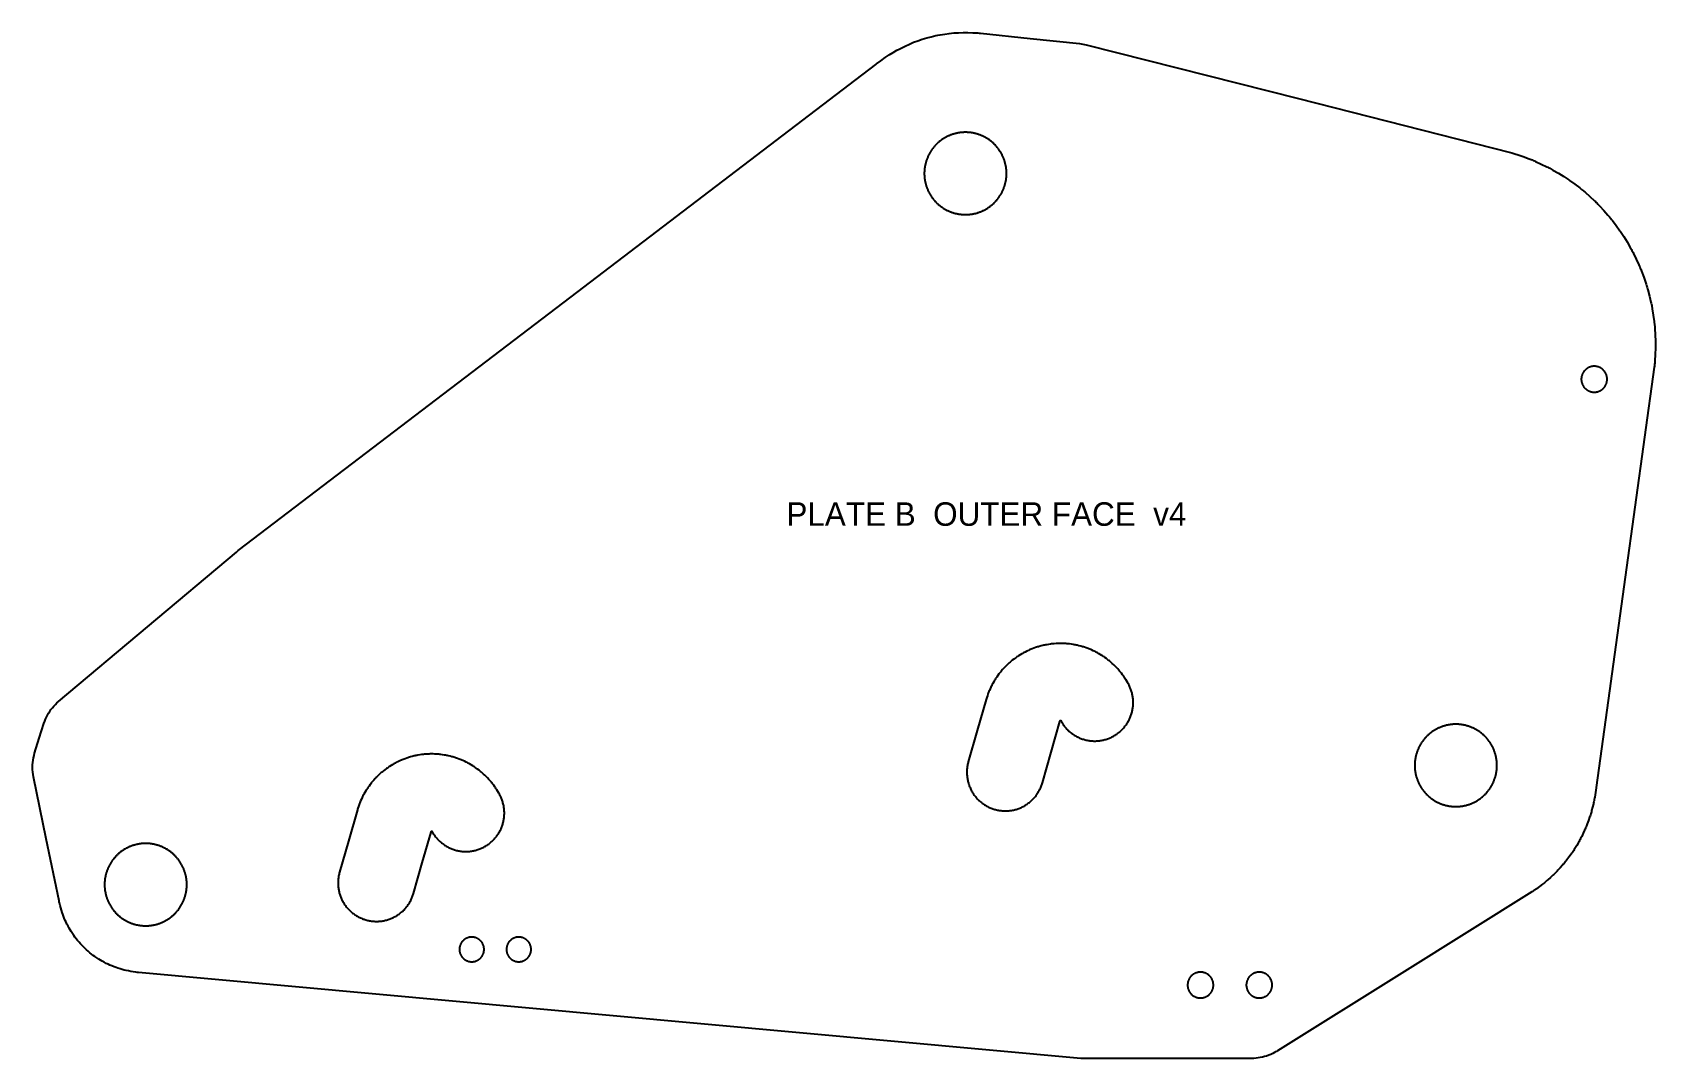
# Model space of a CAD drawing. Header units: millimetres. Extents: x -159 to 117, y -151 to 24.
import ezdxf
from ezdxf.enums import TextEntityAlignment as Align

# ---------------------------------------------------------------- set-up
doc = ezdxf.new("R2010")
doc.units = ezdxf.units.MM
doc.layers.add('CUT', color=1, linetype='Continuous')
doc.layers.add('ENGRAVE', color=5, linetype='Continuous')

msp = doc.modelspace()

# ---------------------------------------------------------------- texts
at = {"layer": 'ENGRAVE'}
msp.add_text('PLATE B  OUTER FACE  v4', height=4, dxfattribs=at).set_placement((3.57, -57.94), align=Align.MIDDLE_CENTER)

# ---------------------------------------------------------------- linework, layer by layer
at = {"layer": 'CUT'}
for points in [[(104.51, -113.48), (104.41, -113.65), (104.31, -113.82), (104.01, -114.32), (103.71, -114.83), (103.6, -114.99), (103.5, -115.16), (103.39, -115.32), (103.28, -115.49), (103.17, -115.65), (103.05, -115.81), (102.7, -116.28), (102.35, -116.75), (102.23, -116.91), (102.11, -117.06), (101.99, -117.21), (101.86, -117.36), (101.73, -117.51), (101.61, -117.66), (101.21, -118.1), (100.82, -118.53), (100.68, -118.68), (100.55, -118.82), (100.41, -118.96), (100.27, -119.1), (100.13, -119.23), (99.98, -119.37), (99.55, -119.76), (99.11, -120.16), (98.96, -120.28), (98.82, -120.41), (98.66, -120.54), (98.51, -120.66), (98.36, -120.78), (98.2, -120.9), (97.69, -121.29), (97.17, -121.67), (97.04, -121.76), (96.91, -121.85), (96.78, -121.94), (96.65, -122.03), (96.51, -122.12), (96.38, -122.21), (74.74, -135.73), (53.1, -149.25), (52.94, -149.34), (52.78, -149.44), (52.7, -149.48), (52.62, -149.53), (52.29, -149.69), (51.96, -149.86), (51.61, -150), (51.26, -150.13), (50.91, -150.23), (50.55, -150.34), (50.18, -150.4), (49.82, -150.47), (49.45, -150.51), (49.08, -150.54), (48.98, -150.55), (48.89, -150.55), (48.71, -150.56), (48.52, -150.56), (34.44, -150.56), (20.36, -150.56), (20, -150.54), (19.64, -150.53), (-60.55, -143.23), (-140.73, -135.93), (-140.96, -135.9), (-141.18, -135.87), (-141.6, -135.81), (-142.02, -135.75), (-142.41, -135.67), (-142.79, -135.59), (-143.13, -135.51), (-143.46, -135.43), (-143.84, -135.31), (-144.21, -135.2), (-144.53, -135.08), (-144.86, -134.97), (-145.22, -134.82), (-145.58, -134.67), (-145.89, -134.52), (-146.2, -134.37), (-146.55, -134.19), (-146.89, -134), (-147.19, -133.83), (-147.48, -133.65), (-147.81, -133.43), (-148.14, -133.22), (-148.41, -133.01), (-148.69, -132.81), (-148.99, -132.56), (-149.29, -132.31), (-149.55, -132.08), (-149.8, -131.85), (-150.08, -131.57), (-150.36, -131.29), (-150.59, -131.04), (-150.82, -130.78), (-151.07, -130.48), (-151.32, -130.18), (-151.52, -129.9), (-151.72, -129.63), (-151.94, -129.3), (-152.16, -128.97), (-152.34, -128.68), (-152.51, -128.39), (-152.7, -128.04), (-152.88, -127.69), (-153.03, -127.38), (-153.18, -127.07), (-153.33, -126.71), (-153.48, -126.35), (-153.59, -126.03), (-153.71, -125.7), (-153.82, -125.33), (-153.94, -124.95), (-154.05, -124.51), (-154.16, -124.07), (-154.2, -123.9), (-154.23, -123.74), (-156.41, -113.18), (-158.59, -102.62), (-158.65, -102.22), (-158.71, -101.82), (-158.73, -101.42), (-158.75, -101.01), (-158.73, -100.61), (-158.71, -100.2), (-158.65, -99.8), (-158.59, -99.4), (-158.49, -99.01), (-158.39, -98.62), (-157.59, -96.08), (-156.8, -93.55), (-156.67, -93.19), (-156.54, -92.83), (-156.37, -92.49), (-156.21, -92.15), (-156.02, -91.83), (-155.82, -91.5), (-155.6, -91.19), (-155.37, -90.89), (-155.12, -90.61), (-154.86, -90.32), (-154.59, -90.07), (-154.31, -89.81), (-139.16, -77.1), (-124.02, -64.4), (-123.88, -64.28), (-123.73, -64.16), (-69.48, -22.81), (-15.23, 18.55), (-15.18, 18.58), (-15.14, 18.62), (-14.4, 19.17), (-13.65, 19.72), (-13.32, 19.94), (-13, 20.16), (-12.32, 20.56), (-11.65, 20.96), (-11.3, 21.15), (-10.96, 21.33), (-10.25, 21.67), (-9.54, 22), (-9.18, 22.16), (-8.81, 22.31), (-8.08, 22.57), (-7.34, 22.83), (-6.96, 22.95), (-6.59, 23.06), (-5.82, 23.25), (-5.06, 23.44), (-4.68, 23.52), (-4.29, 23.6), (-3.52, 23.71), (-2.74, 23.83), (-2.35, 23.87), (-1.96, 23.9), (-1.18, 23.94), (-0.39, 23.98), (0, 23.98), (0.39, 23.98), (1.26, 23.94), (2.13, 23.9), (2.35, 23.88), (2.57, 23.86), (11, 22.98), (19.42, 22.1), (19.99, 22), (20.56, 21.9), (56.66, 12.74), (92.77, 3.58), (92.95, 3.53), (93.13, 3.47), (93.31, 3.42), (93.5, 3.36), (93.68, 3.3), (93.86, 3.24), (94.88, 2.88), (95.91, 2.51), (96.09, 2.44), (96.27, 2.37), (96.45, 2.29), (96.63, 2.22), (96.81, 2.14), (96.99, 2.06), (97.97, 1.6), (98.94, 1.14), (99.12, 1.05), (99.3, 0.96), (99.47, 0.87), (99.64, 0.78), (99.81, 0.68), (99.98, 0.58), (100.91, 0.03), (101.83, -0.53), (102, -0.63), (102.17, -0.74), (102.33, -0.85), (102.49, -0.95), (102.65, -1.07), (102.81, -1.18), (103.68, -1.82), (104.55, -2.47), (104.7, -2.59), (104.86, -2.71), (105.01, -2.83), (105.16, -2.96), (105.31, -3.08), (105.46, -3.21), (106.26, -3.94), (107.05, -4.66), (107.2, -4.8), (107.34, -4.93), (107.48, -5.07), (107.62, -5.21), (107.75, -5.35), (107.89, -5.49), (108.61, -6.29), (109.34, -7.09), (109.46, -7.24), (109.59, -7.39), (109.72, -7.54), (109.84, -7.69), (109.96, -7.85), (110.08, -8), (110.73, -8.87), (111.37, -9.74), (111.48, -9.9), (111.59, -10.06), (111.7, -10.22), (111.81, -10.38), (111.92, -10.55), (112.02, -10.72), (112.58, -11.64), (113.13, -12.57), (113.23, -12.74), (113.33, -12.91), (113.42, -13.08), (113.51, -13.25), (113.6, -13.43), (113.69, -13.61), (114.15, -14.58), (114.61, -15.56), (114.69, -15.74), (114.77, -15.91), (114.84, -16.1), (114.92, -16.28), (114.99, -16.46), (115.06, -16.64), (115.42, -17.66), (115.79, -18.68), (115.85, -18.86), (115.91, -19.05), (115.97, -19.24), (116.02, -19.42), (116.08, -19.61), (116.13, -19.8), (116.39, -20.85), (116.65, -21.89), (116.7, -22.09), (116.74, -22.28), (116.78, -22.47), (116.82, -22.66), (116.85, -22.86), (116.88, -23.05), (117.04, -24.12), (117.2, -25.18), (117.22, -25.38), (117.25, -25.57), (117.27, -25.77), (117.29, -25.96), (117.3, -26.16), (117.32, -26.36), (117.37, -27.43), (117.42, -28.51), (117.43, -28.71), (117.43, -28.9), (117.43, -29.1), (117.43, -29.3), (117.43, -29.49), (117.42, -29.69), (117.37, -30.8), (117.31, -31.9), (117.3, -32.08), (117.29, -32.25), (117.27, -32.43), (117.25, -32.61), (117.23, -32.78), (117.21, -32.96), (112.27, -68.69), (107.32, -104.43), (107.32, -104.47), (107.31, -104.51), (107.19, -105.3), (107.08, -106.1), (107.04, -106.29), (107.01, -106.49), (106.97, -106.68), (106.93, -106.87), (106.89, -107.06), (106.85, -107.25), (106.7, -107.82), (106.56, -108.39), (106.51, -108.58), (106.46, -108.77), (106.4, -108.96), (106.34, -109.15), (106.28, -109.33), (106.22, -109.52), (106.02, -110.08), (105.82, -110.63), (105.75, -110.81), (105.68, -111), (105.61, -111.18), (105.53, -111.36), (105.45, -111.54), (105.37, -111.72), (105.12, -112.25), (104.87, -112.78), (104.78, -112.96), (104.69, -113.13), (104.6, -113.3), (104.51, -113.48)], [(0, 7), (-0.11, 7), (-0.23, 7), (-0.34, 6.99), (-0.46, 6.99), (-0.57, 6.98), (-0.69, 6.97), (-0.8, 6.95), (-0.91, 6.94), (-1.03, 6.92), (-1.14, 6.91), (-1.25, 6.89), (-1.37, 6.87), (-1.48, 6.84), (-1.59, 6.82), (-1.7, 6.79), (-1.81, 6.76), (-1.92, 6.73), (-2.03, 6.7), (-2.14, 6.66), (-2.25, 6.63), (-2.36, 6.59), (-2.47, 6.55), (-2.57, 6.51), (-2.68, 6.47), (-2.78, 6.42), (-2.89, 6.38), (-2.99, 6.33), (-3.1, 6.28), (-3.2, 6.23), (-3.3, 6.17), (-3.4, 6.12), (-3.5, 6.06), (-3.6, 6), (-3.7, 5.94), (-3.79, 5.88), (-3.89, 5.82), (-3.98, 5.76), (-4.08, 5.69), (-4.17, 5.62), (-4.26, 5.55), (-4.35, 5.48), (-4.44, 5.41), (-4.53, 5.34), (-4.62, 5.26), (-4.7, 5.19), (-4.79, 5.11), (-4.87, 5.03), (-4.95, 4.95), (-5.03, 4.87), (-5.11, 4.79), (-5.19, 4.7), (-5.26, 4.62), (-5.34, 4.53), (-5.41, 4.44), (-5.48, 4.35), (-5.55, 4.26), (-5.62, 4.17), (-5.69, 4.08), (-5.76, 3.98), (-5.82, 3.89), (-5.88, 3.79), (-5.94, 3.7), (-6, 3.6), (-6.06, 3.5), (-6.12, 3.4), (-6.17, 3.3), (-6.23, 3.2), (-6.28, 3.1), (-6.33, 2.99), (-6.38, 2.89), (-6.42, 2.78), (-6.47, 2.68), (-6.51, 2.57), (-6.55, 2.47), (-6.59, 2.36), (-6.63, 2.25), (-6.66, 2.14), (-6.7, 2.03), (-6.73, 1.92), (-6.76, 1.81), (-6.79, 1.7), (-6.82, 1.59), (-6.84, 1.48), (-6.87, 1.37), (-6.89, 1.25), (-6.91, 1.14), (-6.92, 1.03), (-6.94, 0.91), (-6.95, 0.8), (-6.97, 0.69), (-6.98, 0.57), (-6.99, 0.46), (-6.99, 0.34), (-7, 0.23), (-7, 0.11), (-7, 0), (-7, -0.11), (-7, -0.23), (-6.99, -0.34), (-6.99, -0.46), (-6.98, -0.57), (-6.97, -0.69), (-6.95, -0.8), (-6.94, -0.91), (-6.92, -1.03), (-6.91, -1.14), (-6.89, -1.25), (-6.87, -1.37), (-6.84, -1.48), (-6.82, -1.59), (-6.79, -1.7), (-6.76, -1.81), (-6.73, -1.92), (-6.7, -2.03), (-6.66, -2.14), (-6.63, -2.25), (-6.59, -2.36), (-6.55, -2.47), (-6.51, -2.57), (-6.47, -2.68), (-6.42, -2.78), (-6.38, -2.89), (-6.33, -2.99), (-6.28, -3.1), (-6.23, -3.2), (-6.17, -3.3), (-6.12, -3.4), (-6.06, -3.5), (-6, -3.6), (-5.94, -3.7), (-5.88, -3.79), (-5.82, -3.89), (-5.76, -3.98), (-5.69, -4.08), (-5.62, -4.17), (-5.55, -4.26), (-5.48, -4.35), (-5.41, -4.44), (-5.34, -4.53), (-5.26, -4.62), (-5.19, -4.7), (-5.11, -4.79), (-5.03, -4.87), (-4.95, -4.95), (-4.87, -5.03), (-4.79, -5.11), (-4.7, -5.19), (-4.62, -5.26), (-4.53, -5.34), (-4.44, -5.41), (-4.35, -5.48), (-4.26, -5.55), (-4.17, -5.62), (-4.08, -5.69), (-3.98, -5.76), (-3.89, -5.82), (-3.79, -5.88), (-3.7, -5.94), (-3.6, -6), (-3.5, -6.06), (-3.4, -6.12), (-3.3, -6.17), (-3.2, -6.23), (-3.1, -6.28), (-2.99, -6.33), (-2.89, -6.38), (-2.78, -6.42), (-2.68, -6.47), (-2.57, -6.51), (-2.47, -6.55), (-2.36, -6.59), (-2.25, -6.63), (-2.14, -6.66), (-2.03, -6.7), (-1.92, -6.73), (-1.81, -6.76), (-1.7, -6.79), (-1.59, -6.82), (-1.48, -6.84), (-1.37, -6.87), (-1.25, -6.89), (-1.14, -6.91), (-1.03, -6.92), (-0.91, -6.94), (-0.8, -6.95), (-0.69, -6.97), (-0.57, -6.98), (-0.46, -6.99), (-0.34, -6.99), (-0.23, -7), (-0.11, -7), (0, -7), (0.11, -7), (0.23, -7), (0.34, -6.99), (0.46, -6.99), (0.57, -6.98), (0.69, -6.97), (0.8, -6.95), (0.91, -6.94), (1.03, -6.92), (1.14, -6.91), (1.25, -6.89), (1.37, -6.87), (1.48, -6.84), (1.59, -6.82), (1.7, -6.79), (1.81, -6.76), (1.92, -6.73), (2.03, -6.7), (2.14, -6.66), (2.25, -6.63), (2.36, -6.59), (2.47, -6.55), (2.57, -6.51), (2.68, -6.47), (2.78, -6.42), (2.89, -6.38), (2.99, -6.33), (3.1, -6.28), (3.2, -6.23), (3.3, -6.17), (3.4, -6.12), (3.5, -6.06), (3.6, -6), (3.7, -5.94), (3.79, -5.88), (3.89, -5.82), (3.98, -5.76), (4.08, -5.69), (4.17, -5.62), (4.26, -5.55), (4.35, -5.48), (4.44, -5.41), (4.53, -5.34), (4.62, -5.26), (4.7, -5.19), (4.79, -5.11), (4.87, -5.03), (4.95, -4.95), (5.03, -4.87), (5.11, -4.79), (5.19, -4.7), (5.26, -4.62), (5.34, -4.53), (5.41, -4.44), (5.48, -4.35), (5.55, -4.26), (5.62, -4.17), (5.69, -4.08), (5.76, -3.98), (5.82, -3.89), (5.88, -3.79), (5.94, -3.7), (6, -3.6), (6.06, -3.5), (6.12, -3.4), (6.17, -3.3), (6.23, -3.2), (6.28, -3.1), (6.33, -2.99), (6.38, -2.89), (6.42, -2.78), (6.47, -2.68), (6.51, -2.57), (6.55, -2.47), (6.59, -2.36), (6.63, -2.25), (6.66, -2.14), (6.7, -2.03), (6.73, -1.92), (6.76, -1.81), (6.79, -1.7), (6.82, -1.59), (6.84, -1.48), (6.87, -1.37), (6.89, -1.25), (6.91, -1.14), (6.92, -1.03), (6.94, -0.91), (6.95, -0.8), (6.97, -0.69), (6.98, -0.57), (6.99, -0.46), (6.99, -0.34), (7, -0.23), (7, -0.11), (7, 0), (7, 0.11), (7, 0.23), (6.99, 0.34), (6.99, 0.46), (6.98, 0.57), (6.97, 0.69), (6.95, 0.8), (6.94, 0.91), (6.92, 1.03), (6.91, 1.14), (6.89, 1.25), (6.87, 1.37), (6.84, 1.48), (6.82, 1.59), (6.79, 1.7), (6.76, 1.81), (6.73, 1.92), (6.7, 2.03), (6.66, 2.14), (6.63, 2.25), (6.59, 2.36), (6.55, 2.47), (6.51, 2.57), (6.47, 2.68), (6.42, 2.78), (6.38, 2.89), (6.33, 2.99), (6.28, 3.1), (6.23, 3.2), (6.17, 3.3), (6.12, 3.4), (6.06, 3.5), (6, 3.6), (5.94, 3.7), (5.88, 3.79), (5.82, 3.89), (5.76, 3.98), (5.69, 4.08), (5.62, 4.17), (5.55, 4.26), (5.48, 4.35), (5.41, 4.44), (5.34, 4.53), (5.26, 4.62), (5.19, 4.7), (5.11, 4.79), (5.03, 4.87), (4.95, 4.95), (4.87, 5.03), (4.79, 5.11), (4.7, 5.19), (4.62, 5.26), (4.53, 5.34), (4.44, 5.41), (4.35, 5.48), (4.26, 5.55), (4.17, 5.62), (4.08, 5.69), (3.98, 5.76), (3.89, 5.82), (3.79, 5.88), (3.7, 5.94), (3.6, 6), (3.5, 6.06), (3.4, 6.12), (3.3, 6.17), (3.2, 6.23), (3.1, 6.28), (2.99, 6.33), (2.89, 6.38), (2.78, 6.42), (2.68, 6.47), (2.57, 6.51), (2.47, 6.55), (2.36, 6.59), (2.25, 6.63), (2.14, 6.66), (2.03, 6.7), (1.92, 6.73), (1.81, 6.76), (1.7, 6.79), (1.59, 6.82), (1.48, 6.84), (1.37, 6.87), (1.25, 6.89), (1.14, 6.91), (1.03, 6.92), (0.91, 6.94), (0.8, 6.95), (0.69, 6.97), (0.57, 6.98), (0.46, 6.99), (0.34, 6.99), (0.23, 7), (0.11, 7), (0, 7)], [(108.65, -36.45), (108.7, -36.39), (108.75, -36.34), (108.79, -36.28), (108.83, -36.22), (108.87, -36.16), (108.91, -36.1), (108.94, -36.04), (108.97, -35.97), (109, -35.91), (109.03, -35.84), (109.06, -35.77), (109.08, -35.71), (109.1, -35.64), (109.13, -35.57), (109.14, -35.5), (109.16, -35.43), (109.17, -35.36), (109.18, -35.29), (109.19, -35.22), (109.2, -35.14), (109.2, -35.07), (109.2, -35), (109.2, -34.93), (109.2, -34.86), (109.19, -34.78), (109.18, -34.71), (109.17, -34.64), (109.16, -34.57), (109.14, -34.5), (109.13, -34.43), (109.1, -34.36), (109.08, -34.29), (109.06, -34.23), (109.03, -34.16), (109, -34.09), (108.97, -34.03), (108.94, -33.96), (108.91, -33.9), (108.87, -33.84), (108.83, -33.78), (108.79, -33.72), (108.75, -33.66), (108.7, -33.61), (108.65, -33.55), (108.6, -33.5), (108.56, -33.44), (108.5, -33.4), (108.45, -33.35), (108.39, -33.3), (108.34, -33.25), (108.28, -33.21), (108.22, -33.17), (108.16, -33.13), (108.1, -33.09), (108.04, -33.06), (107.97, -33.03), (107.91, -33), (107.84, -32.97), (107.77, -32.94), (107.71, -32.92), (107.64, -32.9), (107.57, -32.87), (107.5, -32.86), (107.43, -32.84), (107.36, -32.83), (107.29, -32.82), (107.22, -32.81), (107.14, -32.8), (107.07, -32.8), (107, -32.8), (106.93, -32.8), (106.86, -32.8), (106.78, -32.81), (106.71, -32.82), (106.64, -32.83), (106.57, -32.84), (106.5, -32.86), (106.43, -32.87), (106.36, -32.9), (106.29, -32.92), (106.23, -32.94), (106.16, -32.97), (106.09, -33), (106.03, -33.03), (105.96, -33.06), (105.9, -33.09), (105.84, -33.13), (105.78, -33.17), (105.72, -33.21), (105.66, -33.25), (105.61, -33.3), (105.55, -33.35), (105.5, -33.4), (105.44, -33.44), (105.4, -33.5), (105.35, -33.55), (105.3, -33.61), (105.25, -33.66), (105.21, -33.72), (105.17, -33.78), (105.13, -33.84), (105.09, -33.9), (105.06, -33.96), (105.03, -34.03), (105, -34.09), (104.97, -34.16), (104.94, -34.23), (104.92, -34.29), (104.9, -34.36), (104.87, -34.43), (104.86, -34.5), (104.84, -34.57), (104.83, -34.64), (104.82, -34.71), (104.81, -34.78), (104.8, -34.86), (104.8, -34.93), (104.8, -35), (104.8, -35.07), (104.8, -35.14), (104.81, -35.22), (104.82, -35.29), (104.83, -35.36), (104.84, -35.43), (104.86, -35.5), (104.87, -35.57), (104.9, -35.64), (104.92, -35.71), (104.94, -35.77), (104.97, -35.84), (105, -35.91), (105.03, -35.97), (105.06, -36.04), (105.09, -36.1), (105.13, -36.16), (105.17, -36.22), (105.21, -36.28), (105.25, -36.34), (105.3, -36.39), (105.35, -36.45), (105.4, -36.5), (105.44, -36.56), (105.5, -36.6), (105.55, -36.65), (105.61, -36.7), (105.66, -36.75), (105.72, -36.79), (105.78, -36.83), (105.84, -36.87), (105.9, -36.91), (105.96, -36.94), (106.03, -36.97), (106.09, -37), (106.16, -37.03), (106.23, -37.06), (106.29, -37.08), (106.36, -37.1), (106.43, -37.13), (106.5, -37.14), (106.57, -37.16), (106.64, -37.17), (106.71, -37.18), (106.78, -37.19), (106.86, -37.2), (106.93, -37.2), (107, -37.2), (107.07, -37.2), (107.14, -37.2), (107.22, -37.19), (107.29, -37.18), (107.36, -37.17), (107.43, -37.16), (107.5, -37.14), (107.57, -37.13), (107.64, -37.1), (107.71, -37.08), (107.77, -37.06), (107.84, -37.03), (107.91, -37), (107.97, -36.97), (108.04, -36.94), (108.1, -36.91), (108.16, -36.87), (108.22, -36.83), (108.28, -36.79), (108.34, -36.75), (108.39, -36.7), (108.45, -36.65), (108.5, -36.6), (108.56, -36.56), (108.6, -36.5), (108.65, -36.45)], [(8.62, -82.34), (8.49, -82.43), (8.23, -82.63), (7.97, -82.82), (7.84, -82.93), (7.72, -83.03), (7.6, -83.13), (7.47, -83.24), (7.24, -83.46), (7, -83.69), (6.88, -83.8), (6.76, -83.91), (6.65, -84.03), (6.54, -84.15), (6.33, -84.39), (6.11, -84.64), (6.01, -84.76), (5.9, -84.89), (5.81, -85.01), (5.71, -85.14), (5.52, -85.41), (5.33, -85.67), (5.23, -85.81), (5.14, -85.94), (5.06, -86.08), (4.97, -86.22), (4.81, -86.5), (4.64, -86.78), (4.57, -86.92), (4.49, -87.06), (4.42, -87.21), (4.35, -87.36), (4.21, -87.65), (4.08, -87.95), (4.01, -88.1), (3.95, -88.25), (3.89, -88.4), (3.84, -88.55), (3.73, -88.86), (3.63, -89.17), (3.58, -89.32), (3.53, -89.48), (2.01, -94.78), (0.49, -100.08), (0.45, -100.23), (0.41, -100.39), (0.38, -100.55), (0.35, -100.7), (0.32, -100.86), (0.3, -101.02), (0.28, -101.18), (0.26, -101.34), (0.25, -101.5), (0.25, -101.66), (0.24, -101.82), (0.24, -101.98), (0.25, -102.14), (0.26, -102.31), (0.27, -102.47), (0.28, -102.63), (0.31, -102.78), (0.33, -102.94), (0.36, -103.1), (0.39, -103.26), (0.43, -103.42), (0.46, -103.57), (0.51, -103.73), (0.55, -103.88), (0.61, -104.03), (0.66, -104.18), (0.72, -104.33), (0.78, -104.48), (0.85, -104.63), (0.91, -104.77), (0.99, -104.92), (1.06, -105.06), (1.15, -105.2), (1.23, -105.34), (1.31, -105.47), (1.4, -105.61), (1.5, -105.74), (1.59, -105.87), (1.69, -105.99), (1.79, -106.12), (1.9, -106.24), (2.01, -106.36), (2.12, -106.47), (2.23, -106.59), (2.35, -106.69), (2.47, -106.8), (2.59, -106.91), (2.72, -107.01), (2.84, -107.11), (2.97, -107.2), (3.1, -107.29), (3.24, -107.38), (3.37, -107.47), (3.51, -107.55), (3.65, -107.63), (3.79, -107.71), (3.94, -107.78), (4.08, -107.85), (4.23, -107.91), (4.38, -107.97), (4.53, -108.03), (4.68, -108.08), (4.83, -108.13), (4.99, -108.18), (5.14, -108.22), (5.3, -108.26), (5.46, -108.29), (5.61, -108.33), (5.77, -108.35), (5.93, -108.38), (6.09, -108.39), (6.25, -108.41), (6.41, -108.42), (6.57, -108.43), (6.73, -108.43), (6.89, -108.43), (7.05, -108.43), (7.21, -108.42), (7.37, -108.4), (7.53, -108.39), (7.69, -108.37), (7.85, -108.35), (8.01, -108.32), (8.17, -108.29), (8.33, -108.25), (8.48, -108.21), (8.64, -108.17), (8.79, -108.12), (8.94, -108.07), (9.09, -108.01), (9.24, -107.95), (9.39, -107.89), (9.54, -107.83), (9.68, -107.76), (9.83, -107.68), (9.97, -107.61), (10.11, -107.53), (10.25, -107.45), (10.38, -107.36), (10.51, -107.27), (10.64, -107.18), (10.77, -107.08), (10.9, -106.98), (11.03, -106.88), (11.15, -106.77), (11.27, -106.67), (11.38, -106.55), (11.49, -106.44), (11.6, -106.32), (11.71, -106.2), (11.82, -106.08), (11.92, -105.96), (12.02, -105.83), (12.11, -105.7), (12.2, -105.57), (12.29, -105.44), (12.38, -105.3), (12.46, -105.16), (12.54, -105.02), (12.62, -104.88), (12.69, -104.73), (12.76, -104.59), (12.82, -104.44), (12.88, -104.29), (12.94, -104.14), (12.99, -103.99), (13.04, -103.84), (13.09, -103.69), (14.58, -98.46), (16.08, -93.24), (16.11, -93.16), (16.13, -93.08), (16.13, -93.08), (16.14, -93.08), (16.14, -93.08), (16.14, -93.08), (16.14, -93.07), (16.14, -93.07), (16.14, -93.07), (16.14, -93.07), (16.14, -93.07), (16.15, -93.07), (16.15, -93.07), (16.15, -93.06), (16.15, -93.06), (16.15, -93.06), (16.15, -93.06), (16.16, -93.06), (16.16, -93.06), (16.16, -93.06), (16.16, -93.06), (16.16, -93.06), (16.17, -93.06), (16.17, -93.06), (16.17, -93.06), (16.17, -93.06), (16.17, -93.06), (16.18, -93.06), (16.18, -93.06), (16.18, -93.06), (16.18, -93.06), (16.18, -93.06), (16.19, -93.06), (16.19, -93.06), (16.19, -93.06), (16.19, -93.06), (16.19, -93.06), (16.2, -93.06), (16.2, -93.06), (16.2, -93.07), (16.2, -93.07), (16.2, -93.07), (16.2, -93.07), (16.21, -93.07), (16.21, -93.07), (16.21, -93.08), (16.29, -93.22), (16.38, -93.36), (16.46, -93.49), (16.55, -93.63), (16.64, -93.76), (16.73, -93.89), (16.83, -94.02), (16.93, -94.15), (17.03, -94.27), (17.14, -94.39), (17.25, -94.51), (17.36, -94.62), (17.48, -94.73), (17.59, -94.85), (17.71, -94.95), (17.84, -95.06), (17.96, -95.15), (18.09, -95.25), (18.22, -95.35), (18.35, -95.44), (18.49, -95.53), (18.62, -95.61), (18.76, -95.69), (18.9, -95.77), (19.05, -95.84), (19.19, -95.92), (19.34, -95.98), (19.48, -96.05), (19.63, -96.1), (19.78, -96.16), (19.93, -96.21), (20.09, -96.26), (20.24, -96.31), (20.4, -96.35), (20.55, -96.39), (20.71, -96.42), (20.87, -96.45), (21.03, -96.48), (21.19, -96.5), (21.35, -96.52), (21.51, -96.53), (21.67, -96.54), (21.83, -96.55), (21.99, -96.55), (22.15, -96.55), (22.31, -96.54), (22.47, -96.53), (22.63, -96.52), (22.79, -96.5), (22.95, -96.48), (23.11, -96.45), (23.27, -96.43), (23.42, -96.39), (23.58, -96.36), (23.74, -96.31), (23.89, -96.27), (24.04, -96.22), (24.2, -96.17), (24.35, -96.11), (24.5, -96.06), (24.64, -95.99), (24.79, -95.93), (24.93, -95.85), (25.08, -95.78), (25.22, -95.7), (25.36, -95.62), (25.49, -95.54), (25.63, -95.45), (25.76, -95.36), (25.89, -95.27), (26.02, -95.17), (26.15, -95.07), (26.27, -94.97), (26.39, -94.86), (26.51, -94.75), (26.62, -94.64), (26.73, -94.52), (26.85, -94.41), (26.95, -94.29), (27.06, -94.16), (27.15, -94.04), (27.25, -93.91), (27.35, -93.78), (27.44, -93.65), (27.53, -93.51), (27.61, -93.38), (27.69, -93.24), (27.77, -93.1), (27.84, -92.95), (27.92, -92.81), (27.98, -92.66), (28.05, -92.52), (28.1, -92.37), (28.16, -92.22), (28.21, -92.07), (28.26, -91.91), (28.31, -91.76), (28.35, -91.6), (28.39, -91.45), (28.42, -91.29), (28.45, -91.13), (28.48, -90.97), (28.5, -90.81), (28.52, -90.65), (28.53, -90.49), (28.54, -90.33), (28.55, -90.17), (28.55, -90.01), (28.55, -89.85), (28.54, -89.69), (28.53, -89.53), (28.52, -89.37), (28.5, -89.21), (28.48, -89.05), (28.45, -88.89), (28.43, -88.73), (28.39, -88.58), (28.36, -88.42), (28.31, -88.26), (28.27, -88.11), (28.22, -87.96), (28.17, -87.8), (28.11, -87.65), (28.06, -87.5), (27.99, -87.36), (27.93, -87.21), (27.85, -87.07), (27.78, -86.92), (27.7, -86.78), (27.62, -86.64), (27.46, -86.36), (27.29, -86.08), (27.2, -85.95), (27.12, -85.81), (27.02, -85.68), (26.93, -85.54), (26.74, -85.28), (26.54, -85.02), (26.44, -84.89), (26.34, -84.76), (26.24, -84.64), (26.13, -84.52), (25.91, -84.28), (25.69, -84.03), (25.58, -83.92), (25.47, -83.8), (25.35, -83.69), (25.24, -83.58), (24.99, -83.36), (24.75, -83.14), (24.63, -83.03), (24.51, -82.93), (24.38, -82.83), (24.25, -82.73), (23.99, -82.53), (23.73, -82.34), (23.59, -82.25), (23.46, -82.15), (23.32, -82.07), (23.19, -81.98), (22.91, -81.81), (22.63, -81.65), (22.49, -81.57), (22.35, -81.49), (22.2, -81.41), (22.06, -81.34), (21.76, -81.2), (21.46, -81.06), (21.32, -81), (21.17, -80.93), (21.02, -80.88), (20.87, -80.82), (20.56, -80.71), (20.25, -80.6), (20.1, -80.55), (19.94, -80.5), (19.79, -80.46), (19.63, -80.42), (19.31, -80.34), (19, -80.26), (18.84, -80.22), (18.68, -80.19), (18.52, -80.16), (18.36, -80.14), (18.04, -80.09), (17.71, -80.04), (17.55, -80.02), (17.39, -80.01), (17.23, -79.99), (17.07, -79.98), (16.74, -79.97), (16.42, -79.95), (16.26, -79.95), (16.09, -79.95), (15.93, -79.95), (15.77, -79.96), (15.44, -79.98), (15.12, -79.99), (14.96, -80.01), (14.8, -80.02), (14.64, -80.04), (14.47, -80.06), (14.15, -80.11), (13.83, -80.16), (13.67, -80.19), (13.51, -80.22), (13.35, -80.26), (13.2, -80.29), (12.88, -80.38), (12.56, -80.46), (12.41, -80.5), (12.25, -80.55), (12.1, -80.6), (11.95, -80.65), (11.64, -80.76), (11.33, -80.88), (11.18, -80.94), (11.03, -80.99), (10.88, -81.06), (10.74, -81.13), (10.44, -81.27), (10.15, -81.41), (10.01, -81.49), (9.86, -81.56), (9.72, -81.64), (9.58, -81.72), (9.3, -81.89), (9.03, -82.07), (8.89, -82.15), (8.75, -82.24), (8.62, -82.34)], [(85.59, -94.04), (85.48, -94), (85.37, -93.97), (85.26, -93.94), (85.15, -93.91), (85.04, -93.88), (84.93, -93.86), (84.82, -93.83), (84.7, -93.81), (84.59, -93.79), (84.48, -93.78), (84.36, -93.76), (84.25, -93.75), (84.14, -93.73), (84.02, -93.72), (83.91, -93.71), (83.79, -93.71), (83.68, -93.7), (83.56, -93.7), (83.45, -93.7), (83.34, -93.7), (83.22, -93.7), (83.11, -93.71), (82.99, -93.71), (82.88, -93.72), (82.76, -93.73), (82.65, -93.75), (82.54, -93.76), (82.42, -93.78), (82.31, -93.79), (82.2, -93.81), (82.08, -93.83), (81.97, -93.86), (81.86, -93.88), (81.75, -93.91), (81.64, -93.94), (81.53, -93.97), (81.42, -94), (81.31, -94.04), (81.2, -94.07), (81.09, -94.11), (80.98, -94.15), (80.88, -94.19), (80.77, -94.23), (80.67, -94.28), (80.56, -94.32), (80.46, -94.37), (80.35, -94.42), (80.25, -94.47), (80.15, -94.53), (80.05, -94.58), (79.95, -94.64), (79.85, -94.7), (79.75, -94.76), (79.66, -94.82), (79.56, -94.88), (79.47, -94.94), (79.37, -95.01), (79.28, -95.08), (79.19, -95.15), (79.1, -95.22), (79.01, -95.29), (78.92, -95.36), (78.83, -95.44), (78.75, -95.51), (78.66, -95.59), (78.58, -95.67), (78.5, -95.75), (78.42, -95.83), (78.34, -95.91), (78.26, -96), (78.19, -96.08), (78.11, -96.17), (78.04, -96.26), (77.97, -96.35), (77.9, -96.44), (77.83, -96.53), (77.76, -96.62), (77.69, -96.72), (77.63, -96.81), (77.57, -96.91), (77.51, -97), (77.45, -97.1), (77.39, -97.2), (77.33, -97.3), (77.28, -97.4), (77.22, -97.5), (77.17, -97.6), (77.12, -97.71), (77.07, -97.81), (77.03, -97.92), (76.98, -98.02), (76.94, -98.13), (76.9, -98.23), (76.86, -98.34), (76.82, -98.45), (76.79, -98.56), (76.75, -98.67), (76.72, -98.78), (76.69, -98.89), (76.66, -99), (76.63, -99.11), (76.61, -99.22), (76.58, -99.33), (76.56, -99.45), (76.54, -99.56), (76.53, -99.67), (76.51, -99.79), (76.5, -99.9), (76.48, -100.01), (76.47, -100.13), (76.46, -100.24), (76.46, -100.36), (76.45, -100.47), (76.45, -100.59), (76.45, -100.7), (76.45, -100.81), (76.45, -100.93), (76.46, -101.04), (76.46, -101.16), (76.47, -101.27), (76.48, -101.39), (76.5, -101.5), (76.51, -101.61), (76.53, -101.73), (76.54, -101.84), (76.56, -101.95), (76.58, -102.07), (76.61, -102.18), (76.63, -102.29), (76.66, -102.4), (76.69, -102.51), (76.72, -102.62), (76.75, -102.73), (76.79, -102.84), (76.82, -102.95), (76.86, -103.06), (76.9, -103.17), (76.94, -103.27), (76.98, -103.38), (77.03, -103.48), (77.07, -103.59), (77.12, -103.69), (77.17, -103.8), (77.22, -103.9), (77.28, -104), (77.33, -104.1), (77.39, -104.2), (77.45, -104.3), (77.51, -104.4), (77.57, -104.49), (77.63, -104.59), (77.69, -104.68), (77.76, -104.78), (77.83, -104.87), (77.9, -104.96), (77.97, -105.05), (78.04, -105.14), (78.11, -105.23), (78.19, -105.32), (78.26, -105.4), (78.34, -105.49), (78.42, -105.57), (78.5, -105.65), (78.58, -105.73), (78.66, -105.81), (78.75, -105.89), (78.83, -105.96), (78.92, -106.04), (79.01, -106.11), (79.1, -106.18), (79.19, -106.25), (79.28, -106.32), (79.37, -106.39), (79.47, -106.46), (79.56, -106.52), (79.66, -106.58), (79.75, -106.64), (79.85, -106.7), (79.95, -106.76), (80.05, -106.82), (80.15, -106.87), (80.25, -106.93), (80.35, -106.98), (80.46, -107.03), (80.56, -107.08), (80.67, -107.12), (80.77, -107.17), (80.88, -107.21), (80.98, -107.25), (81.09, -107.29), (81.2, -107.33), (81.31, -107.36), (81.42, -107.4), (81.53, -107.43), (81.64, -107.46), (81.75, -107.49), (81.86, -107.52), (81.97, -107.54), (82.08, -107.57), (82.2, -107.59), (82.31, -107.61), (82.42, -107.62), (82.54, -107.64), (82.65, -107.65), (82.76, -107.67), (82.88, -107.68), (82.99, -107.69), (83.11, -107.69), (83.22, -107.7), (83.34, -107.7), (83.45, -107.7), (83.56, -107.7), (83.68, -107.7), (83.79, -107.69), (83.91, -107.69), (84.02, -107.68), (84.14, -107.67), (84.25, -107.65), (84.36, -107.64), (84.48, -107.62), (84.59, -107.61), (84.7, -107.59), (84.82, -107.57), (84.93, -107.54), (85.04, -107.52), (85.15, -107.49), (85.26, -107.46), (85.37, -107.43), (85.48, -107.4), (85.59, -107.36), (85.7, -107.33), (85.81, -107.29), (85.92, -107.25), (86.02, -107.21), (86.13, -107.17), (86.23, -107.12), (86.34, -107.08), (86.44, -107.03), (86.55, -106.98), (86.65, -106.93), (86.75, -106.87), (86.85, -106.82), (86.95, -106.76), (87.05, -106.7), (87.15, -106.64), (87.24, -106.58), (87.34, -106.52), (87.43, -106.46), (87.53, -106.39), (87.62, -106.32), (87.71, -106.25), (87.8, -106.18), (87.89, -106.11), (87.98, -106.04), (88.07, -105.96), (88.15, -105.89), (88.24, -105.81), (88.32, -105.73), (88.4, -105.65), (88.48, -105.57), (88.56, -105.49), (88.64, -105.4), (88.71, -105.32), (88.79, -105.23), (88.86, -105.14), (88.93, -105.05), (89, -104.96), (89.07, -104.87), (89.14, -104.78), (89.21, -104.68), (89.27, -104.59), (89.33, -104.49), (89.39, -104.4), (89.45, -104.3), (89.51, -104.2), (89.57, -104.1), (89.62, -104), (89.68, -103.9), (89.73, -103.8), (89.78, -103.69), (89.83, -103.59), (89.87, -103.48), (89.92, -103.38), (89.96, -103.27), (90, -103.17), (90.04, -103.06), (90.08, -102.95), (90.11, -102.84), (90.15, -102.73), (90.18, -102.62), (90.21, -102.51), (90.24, -102.4), (90.27, -102.29), (90.29, -102.18), (90.32, -102.07), (90.34, -101.95), (90.36, -101.84), (90.37, -101.73), (90.39, -101.61), (90.4, -101.5), (90.42, -101.39), (90.43, -101.27), (90.44, -101.16), (90.44, -101.04), (90.45, -100.93), (90.45, -100.81), (90.45, -100.7), (90.45, -100.59), (90.45, -100.47), (90.44, -100.36), (90.44, -100.24), (90.43, -100.13), (90.42, -100.01), (90.4, -99.9), (90.39, -99.79), (90.37, -99.67), (90.36, -99.56), (90.34, -99.45), (90.32, -99.33), (90.29, -99.22), (90.27, -99.11), (90.24, -99), (90.21, -98.89), (90.18, -98.78), (90.15, -98.67), (90.11, -98.56), (90.08, -98.45), (90.04, -98.34), (90, -98.23), (89.96, -98.13), (89.92, -98.02), (89.87, -97.92), (89.83, -97.81), (89.78, -97.71), (89.73, -97.6), (89.68, -97.5), (89.62, -97.4), (89.57, -97.3), (89.51, -97.2), (89.45, -97.1), (89.39, -97), (89.33, -96.91), (89.27, -96.81), (89.21, -96.72), (89.14, -96.62), (89.07, -96.53), (89, -96.44), (88.93, -96.35), (88.86, -96.26), (88.79, -96.17), (88.71, -96.08), (88.64, -96), (88.56, -95.91), (88.48, -95.83), (88.4, -95.75), (88.32, -95.67), (88.24, -95.59), (88.15, -95.51), (88.07, -95.44), (87.98, -95.36), (87.89, -95.29), (87.8, -95.22), (87.71, -95.15), (87.62, -95.08), (87.53, -95.01), (87.43, -94.94), (87.34, -94.88), (87.24, -94.82), (87.15, -94.76), (87.05, -94.7), (86.95, -94.64), (86.85, -94.58), (86.75, -94.53), (86.65, -94.47), (86.55, -94.42), (86.44, -94.37), (86.34, -94.32), (86.23, -94.28), (86.13, -94.23), (86.02, -94.19), (85.92, -94.15), (85.81, -94.11), (85.7, -94.07), (85.59, -94.04)], [(-88.91, -114.05), (-88.78, -114.15), (-88.65, -114.24), (-88.51, -114.33), (-88.38, -114.41), (-88.24, -114.49), (-88.1, -114.57), (-87.95, -114.64), (-87.81, -114.72), (-87.66, -114.78), (-87.52, -114.85), (-87.37, -114.9), (-87.22, -114.96), (-87.07, -115.01), (-86.91, -115.06), (-86.76, -115.11), (-86.6, -115.15), (-86.45, -115.19), (-86.29, -115.22), (-86.13, -115.25), (-85.97, -115.28), (-85.81, -115.3), (-85.65, -115.32), (-85.49, -115.33), (-85.33, -115.34), (-85.17, -115.35), (-85.01, -115.35), (-84.85, -115.35), (-84.69, -115.34), (-84.53, -115.33), (-84.37, -115.32), (-84.21, -115.3), (-84.05, -115.28), (-83.89, -115.25), (-83.73, -115.23), (-83.58, -115.19), (-83.42, -115.16), (-83.26, -115.11), (-83.11, -115.07), (-82.96, -115.02), (-82.8, -114.97), (-82.65, -114.91), (-82.5, -114.86), (-82.36, -114.79), (-82.21, -114.73), (-82.07, -114.65), (-81.92, -114.58), (-81.78, -114.5), (-81.64, -114.42), (-81.51, -114.34), (-81.37, -114.25), (-81.24, -114.16), (-81.11, -114.07), (-80.98, -113.97), (-80.85, -113.87), (-80.73, -113.77), (-80.61, -113.66), (-80.49, -113.55), (-80.38, -113.44), (-80.27, -113.32), (-80.15, -113.21), (-80.05, -113.09), (-79.94, -112.96), (-79.85, -112.84), (-79.75, -112.71), (-79.65, -112.58), (-79.56, -112.45), (-79.47, -112.31), (-79.39, -112.18), (-79.31, -112.04), (-79.23, -111.9), (-79.16, -111.75), (-79.08, -111.61), (-79.02, -111.46), (-78.95, -111.32), (-78.9, -111.17), (-78.84, -111.02), (-78.79, -110.87), (-78.74, -110.71), (-78.69, -110.56), (-78.65, -110.4), (-78.61, -110.25), (-78.58, -110.09), (-78.55, -109.93), (-78.52, -109.77), (-78.5, -109.61), (-78.48, -109.45), (-78.47, -109.29), (-78.46, -109.13), (-78.45, -108.97), (-78.45, -108.81), (-78.45, -108.65), (-78.46, -108.49), (-78.47, -108.33), (-78.48, -108.17), (-78.5, -108.01), (-78.52, -107.85), (-78.55, -107.69), (-78.57, -107.53), (-78.61, -107.38), (-78.64, -107.22), (-78.69, -107.06), (-78.73, -106.91), (-78.78, -106.76), (-78.83, -106.6), (-78.89, -106.45), (-78.94, -106.3), (-79.01, -106.16), (-79.07, -106.01), (-79.15, -105.87), (-79.22, -105.72), (-79.3, -105.58), (-79.38, -105.44), (-79.54, -105.16), (-79.71, -104.88), (-79.8, -104.75), (-79.88, -104.61), (-79.98, -104.48), (-80.07, -104.34), (-80.26, -104.08), (-80.46, -103.82), (-80.56, -103.69), (-80.66, -103.56), (-80.76, -103.44), (-80.87, -103.32), (-81.09, -103.08), (-81.31, -102.83), (-81.42, -102.72), (-81.53, -102.6), (-81.65, -102.49), (-81.76, -102.38), (-82.01, -102.16), (-82.25, -101.94), (-82.37, -101.83), (-82.49, -101.73), (-82.62, -101.63), (-82.75, -101.53), (-83.01, -101.33), (-83.27, -101.14), (-83.41, -101.05), (-83.54, -100.95), (-83.68, -100.87), (-83.81, -100.78), (-84.09, -100.61), (-84.37, -100.45), (-84.51, -100.37), (-84.65, -100.29), (-84.8, -100.21), (-84.94, -100.14), (-85.24, -100), (-85.54, -99.86), (-85.68, -99.8), (-85.83, -99.73), (-85.98, -99.68), (-86.13, -99.62), (-86.44, -99.51), (-86.75, -99.4), (-86.9, -99.35), (-87.06, -99.3), (-87.21, -99.26), (-87.37, -99.22), (-87.69, -99.14), (-88, -99.06), (-88.16, -99.02), (-88.32, -98.99), (-88.48, -98.96), (-88.64, -98.94), (-88.96, -98.89), (-89.29, -98.84), (-89.45, -98.82), (-89.61, -98.81), (-89.77, -98.79), (-89.93, -98.78), (-90.26, -98.77), (-90.58, -98.75), (-90.74, -98.75), (-90.91, -98.75), (-91.07, -98.75), (-91.23, -98.76), (-91.56, -98.78), (-91.88, -98.79), (-92.04, -98.81), (-92.2, -98.82), (-92.36, -98.84), (-92.53, -98.86), (-92.85, -98.91), (-93.17, -98.96), (-93.33, -98.99), (-93.49, -99.02), (-93.65, -99.06), (-93.8, -99.09), (-94.12, -99.18), (-94.44, -99.26), (-94.59, -99.3), (-94.75, -99.35), (-94.9, -99.4), (-95.05, -99.45), (-95.36, -99.56), (-95.67, -99.68), (-95.82, -99.74), (-95.97, -99.79), (-96.12, -99.86), (-96.26, -99.93), (-96.56, -100.07), (-96.85, -100.21), (-96.99, -100.29), (-97.14, -100.36), (-97.28, -100.44), (-97.42, -100.52), (-97.7, -100.69), (-97.97, -100.87), (-98.11, -100.95), (-98.25, -101.04), (-98.38, -101.14), (-98.51, -101.23), (-98.77, -101.43), (-99.03, -101.62), (-99.16, -101.73), (-99.28, -101.83), (-99.4, -101.93), (-99.53, -102.04), (-99.76, -102.26), (-100, -102.49), (-100.12, -102.6), (-100.24, -102.71), (-100.35, -102.83), (-100.46, -102.95), (-100.67, -103.19), (-100.89, -103.44), (-100.99, -103.56), (-101.1, -103.69), (-101.19, -103.81), (-101.29, -103.94), (-101.48, -104.21), (-101.67, -104.47), (-101.77, -104.61), (-101.86, -104.74), (-101.94, -104.88), (-102.03, -105.02), (-102.19, -105.3), (-102.36, -105.58), (-102.43, -105.72), (-102.51, -105.86), (-102.58, -106.01), (-102.65, -106.16), (-102.79, -106.45), (-102.92, -106.75), (-102.99, -106.9), (-103.05, -107.05), (-103.11, -107.2), (-103.16, -107.35), (-103.27, -107.66), (-103.37, -107.97), (-103.42, -108.12), (-103.47, -108.28), (-104.99, -113.58), (-106.51, -118.88), (-106.55, -119.03), (-106.59, -119.19), (-106.62, -119.35), (-106.65, -119.5), (-106.68, -119.66), (-106.7, -119.82), (-106.72, -119.98), (-106.74, -120.14), (-106.75, -120.3), (-106.75, -120.46), (-106.76, -120.62), (-106.76, -120.78), (-106.75, -120.94), (-106.74, -121.11), (-106.73, -121.27), (-106.72, -121.43), (-106.69, -121.58), (-106.67, -121.74), (-106.64, -121.9), (-106.61, -122.06), (-106.57, -122.22), (-106.54, -122.37), (-106.49, -122.53), (-106.45, -122.68), (-106.39, -122.83), (-106.34, -122.98), (-106.28, -123.13), (-106.22, -123.28), (-106.15, -123.43), (-106.09, -123.57), (-106.01, -123.72), (-105.94, -123.86), (-105.85, -124), (-105.77, -124.14), (-105.69, -124.27), (-105.6, -124.41), (-105.5, -124.54), (-105.41, -124.67), (-105.31, -124.79), (-105.21, -124.92), (-105.1, -125.04), (-104.99, -125.16), (-104.88, -125.27), (-104.77, -125.39), (-104.65, -125.49), (-104.53, -125.6), (-104.41, -125.71), (-104.28, -125.81), (-104.16, -125.91), (-104.03, -126), (-103.9, -126.09), (-103.76, -126.18), (-103.63, -126.27), (-103.49, -126.35), (-103.35, -126.43), (-103.21, -126.51), (-103.06, -126.58), (-102.92, -126.65), (-102.77, -126.71), (-102.62, -126.77), (-102.47, -126.83), (-102.32, -126.88), (-102.17, -126.93), (-102.01, -126.98), (-101.86, -127.02), (-101.7, -127.06), (-101.54, -127.09), (-101.39, -127.13), (-101.23, -127.15), (-101.07, -127.18), (-100.91, -127.19), (-100.75, -127.21), (-100.59, -127.22), (-100.43, -127.23), (-100.27, -127.23), (-100.11, -127.23), (-99.95, -127.23), (-99.79, -127.22), (-99.63, -127.2), (-99.47, -127.19), (-99.31, -127.17), (-99.15, -127.15), (-98.99, -127.12), (-98.83, -127.09), (-98.67, -127.05), (-98.52, -127.01), (-98.36, -126.97), (-98.21, -126.92), (-98.06, -126.87), (-97.91, -126.81), (-97.76, -126.75), (-97.61, -126.69), (-97.46, -126.63), (-97.32, -126.56), (-97.17, -126.48), (-97.03, -126.41), (-96.89, -126.33), (-96.75, -126.25), (-96.62, -126.16), (-96.49, -126.07), (-96.36, -125.98), (-96.23, -125.88), (-96.1, -125.78), (-95.97, -125.68), (-95.85, -125.57), (-95.73, -125.47), (-95.62, -125.35), (-95.51, -125.24), (-95.4, -125.12), (-95.29, -125), (-95.18, -124.88), (-95.08, -124.76), (-94.98, -124.63), (-94.89, -124.5), (-94.8, -124.37), (-94.71, -124.24), (-94.62, -124.1), (-94.54, -123.96), (-94.46, -123.82), (-94.38, -123.68), (-94.31, -123.53), (-94.24, -123.39), (-94.18, -123.24), (-94.12, -123.09), (-94.06, -122.94), (-94.01, -122.79), (-93.96, -122.64), (-93.91, -122.49), (-92.42, -117.26), (-90.92, -112.04), (-90.89, -111.96), (-90.87, -111.88), (-90.87, -111.88), (-90.86, -111.88), (-90.86, -111.88), (-90.86, -111.88), (-90.86, -111.87), (-90.86, -111.87), (-90.86, -111.87), (-90.86, -111.87), (-90.86, -111.87), (-90.85, -111.87), (-90.85, -111.87), (-90.85, -111.86), (-90.85, -111.86), (-90.85, -111.86), (-90.85, -111.86), (-90.84, -111.86), (-90.84, -111.86), (-90.84, -111.86), (-90.84, -111.86), (-90.84, -111.86), (-90.83, -111.86), (-90.83, -111.86), (-90.83, -111.86), (-90.83, -111.86), (-90.83, -111.86), (-90.82, -111.86), (-90.82, -111.86), (-90.82, -111.86), (-90.82, -111.86), (-90.82, -111.86), (-90.81, -111.86), (-90.81, -111.86), (-90.81, -111.86), (-90.81, -111.86), (-90.81, -111.86), (-90.8, -111.86), (-90.8, -111.86), (-90.8, -111.87), (-90.8, -111.87), (-90.8, -111.87), (-90.8, -111.87), (-90.79, -111.87), (-90.79, -111.87), (-90.79, -111.88), (-90.71, -112.02), (-90.62, -112.16), (-90.54, -112.29), (-90.45, -112.43), (-90.36, -112.56), (-90.27, -112.69), (-90.17, -112.82), (-90.07, -112.95), (-89.97, -113.07), (-89.86, -113.19), (-89.75, -113.31), (-89.64, -113.42), (-89.52, -113.53), (-89.41, -113.65), (-89.29, -113.75), (-89.16, -113.86), (-89.04, -113.95), (-88.91, -114.05)], [(-135.6, -126.8), (-135.5, -126.73), (-135.41, -126.67), (-135.32, -126.6), (-135.23, -126.53), (-135.14, -126.46), (-135.05, -126.39), (-134.96, -126.31), (-134.87, -126.24), (-134.79, -126.16), (-134.7, -126.09), (-134.62, -126.01), (-134.54, -125.93), (-134.46, -125.84), (-134.38, -125.76), (-134.3, -125.68), (-134.22, -125.59), (-134.15, -125.51), (-134.08, -125.42), (-134, -125.33), (-133.93, -125.24), (-133.87, -125.15), (-133.8, -125.05), (-133.73, -124.96), (-133.67, -124.87), (-133.6, -124.77), (-133.54, -124.67), (-133.48, -124.58), (-133.42, -124.48), (-133.37, -124.38), (-133.31, -124.28), (-133.26, -124.18), (-133.21, -124.07), (-133.16, -123.97), (-133.11, -123.87), (-133.07, -123.76), (-133.02, -123.66), (-132.98, -123.55), (-132.94, -123.44), (-132.9, -123.34), (-132.86, -123.23), (-132.82, -123.12), (-132.79, -123.01), (-132.76, -122.9), (-132.73, -122.79), (-132.7, -122.68), (-132.67, -122.57), (-132.65, -122.45), (-132.62, -122.34), (-132.6, -122.23), (-132.58, -122.12), (-132.56, -122), (-132.55, -121.89), (-132.53, -121.78), (-132.52, -121.66), (-132.51, -121.55), (-132.5, -121.44), (-132.5, -121.32), (-132.49, -121.21), (-132.49, -121.09), (-132.49, -120.98), (-132.49, -120.86), (-132.49, -120.75), (-132.5, -120.63), (-132.5, -120.52), (-132.51, -120.41), (-132.52, -120.29), (-132.53, -120.18), (-132.55, -120.06), (-132.56, -119.95), (-132.58, -119.84), (-132.6, -119.72), (-132.62, -119.61), (-132.65, -119.5), (-132.67, -119.39), (-132.7, -119.28), (-132.73, -119.17), (-132.76, -119.06), (-132.79, -118.95), (-132.82, -118.84), (-132.86, -118.73), (-132.9, -118.62), (-132.94, -118.51), (-132.98, -118.4), (-133.02, -118.3), (-133.07, -118.19), (-133.11, -118.09), (-133.16, -117.98), (-133.21, -117.88), (-133.26, -117.78), (-133.31, -117.68), (-133.37, -117.58), (-133.42, -117.48), (-133.48, -117.38), (-133.54, -117.28), (-133.6, -117.18), (-133.67, -117.09), (-133.73, -116.99), (-133.8, -116.9), (-133.87, -116.81), (-133.93, -116.72), (-134, -116.63), (-134.08, -116.54), (-134.15, -116.45), (-134.22, -116.36), (-134.3, -116.28), (-134.38, -116.19), (-134.46, -116.11), (-134.54, -116.03), (-134.62, -115.95), (-134.7, -115.87), (-134.79, -115.79), (-134.87, -115.71), (-134.96, -115.64), (-135.05, -115.57), (-135.14, -115.49), (-135.23, -115.42), (-135.32, -115.36), (-135.41, -115.29), (-135.5, -115.22), (-135.6, -115.16), (-135.69, -115.09), (-135.79, -115.03), (-135.89, -114.97), (-135.99, -114.92), (-136.09, -114.86), (-136.19, -114.8), (-136.29, -114.75), (-136.39, -114.7), (-136.49, -114.65), (-136.6, -114.6), (-136.7, -114.56), (-136.81, -114.51), (-136.91, -114.47), (-137.02, -114.43), (-137.13, -114.39), (-137.24, -114.35), (-137.35, -114.31), (-137.46, -114.28), (-137.57, -114.25), (-137.68, -114.22), (-137.79, -114.19), (-137.9, -114.16), (-138.01, -114.14), (-138.12, -114.11), (-138.23, -114.09), (-138.35, -114.07), (-138.46, -114.05), (-138.57, -114.04), (-138.69, -114.02), (-138.8, -114.01), (-138.92, -114), (-139.03, -113.99), (-139.14, -113.99), (-139.26, -113.98), (-139.37, -113.98), (-139.49, -113.98), (-139.6, -113.98), (-139.72, -113.98), (-139.83, -113.99), (-139.94, -113.99), (-140.06, -114), (-140.17, -114.01), (-140.29, -114.02), (-140.4, -114.04), (-140.51, -114.05), (-140.63, -114.07), (-140.74, -114.09), (-140.85, -114.11), (-140.96, -114.14), (-141.08, -114.16), (-141.19, -114.19), (-141.3, -114.22), (-141.41, -114.25), (-141.52, -114.28), (-141.63, -114.31), (-141.74, -114.35), (-141.84, -114.39), (-141.95, -114.43), (-142.06, -114.47), (-142.17, -114.51), (-142.27, -114.56), (-142.38, -114.6), (-142.48, -114.65), (-142.58, -114.7), (-142.68, -114.75), (-142.79, -114.8), (-142.89, -114.86), (-142.99, -114.92), (-143.09, -114.97), (-143.18, -115.03), (-143.28, -115.09), (-143.38, -115.16), (-143.47, -115.22), (-143.56, -115.29), (-143.66, -115.36), (-143.75, -115.42), (-143.84, -115.49), (-143.93, -115.57), (-144.02, -115.64), (-144.1, -115.71), (-144.19, -115.79), (-144.27, -115.87), (-144.35, -115.95), (-144.44, -116.03), (-144.52, -116.11), (-144.6, -116.19), (-144.67, -116.28), (-144.75, -116.36), (-144.82, -116.45), (-144.9, -116.54), (-144.97, -116.63), (-145.04, -116.72), (-145.11, -116.81), (-145.18, -116.9), (-145.24, -116.99), (-145.31, -117.09), (-145.37, -117.18), (-145.43, -117.28), (-145.49, -117.38), (-145.55, -117.48), (-145.6, -117.58), (-145.66, -117.68), (-145.71, -117.78), (-145.77, -117.88), (-145.81, -117.98), (-145.86, -118.09), (-145.91, -118.19), (-145.95, -118.3), (-146, -118.4), (-146.04, -118.51), (-146.08, -118.62), (-146.12, -118.73), (-146.15, -118.84), (-146.19, -118.95), (-146.22, -119.06), (-146.25, -119.17), (-146.28, -119.28), (-146.3, -119.39), (-146.33, -119.5), (-146.35, -119.61), (-146.37, -119.72), (-146.39, -119.84), (-146.41, -119.95), (-146.43, -120.06), (-146.44, -120.18), (-146.45, -120.29), (-146.46, -120.41), (-146.47, -120.52), (-146.48, -120.63), (-146.48, -120.75), (-146.49, -120.86), (-146.49, -120.98), (-146.49, -121.09), (-146.48, -121.21), (-146.48, -121.32), (-146.47, -121.44), (-146.46, -121.55), (-146.45, -121.66), (-146.44, -121.78), (-146.43, -121.89), (-146.41, -122), (-146.39, -122.12), (-146.37, -122.23), (-146.35, -122.34), (-146.33, -122.45), (-146.3, -122.57), (-146.28, -122.68), (-146.25, -122.79), (-146.22, -122.9), (-146.19, -123.01), (-146.15, -123.12), (-146.12, -123.23), (-146.08, -123.34), (-146.04, -123.44), (-146, -123.55), (-145.95, -123.66), (-145.91, -123.76), (-145.86, -123.87), (-145.81, -123.97), (-145.77, -124.07), (-145.71, -124.18), (-145.66, -124.28), (-145.6, -124.38), (-145.55, -124.48), (-145.49, -124.58), (-145.43, -124.67), (-145.37, -124.77), (-145.31, -124.87), (-145.24, -124.96), (-145.18, -125.05), (-145.11, -125.15), (-145.04, -125.24), (-144.97, -125.33), (-144.9, -125.42), (-144.82, -125.51), (-144.75, -125.59), (-144.67, -125.68), (-144.6, -125.76), (-144.52, -125.84), (-144.44, -125.93), (-144.35, -126.01), (-144.27, -126.09), (-144.19, -126.16), (-144.1, -126.24), (-144.02, -126.31), (-143.93, -126.39), (-143.84, -126.46), (-143.75, -126.53), (-143.66, -126.6), (-143.56, -126.67), (-143.47, -126.73), (-143.38, -126.8), (-143.28, -126.86), (-143.18, -126.92), (-143.09, -126.98), (-142.99, -127.04), (-142.89, -127.1), (-142.79, -127.15), (-142.68, -127.2), (-142.58, -127.26), (-142.48, -127.3), (-142.38, -127.35), (-142.27, -127.4), (-142.17, -127.44), (-142.06, -127.49), (-141.95, -127.53), (-141.84, -127.57), (-141.74, -127.61), (-141.63, -127.64), (-141.52, -127.68), (-141.41, -127.71), (-141.3, -127.74), (-141.19, -127.77), (-141.08, -127.79), (-140.96, -127.82), (-140.85, -127.84), (-140.74, -127.86), (-140.63, -127.88), (-140.51, -127.9), (-140.4, -127.92), (-140.29, -127.93), (-140.17, -127.94), (-140.06, -127.95), (-139.94, -127.96), (-139.83, -127.97), (-139.72, -127.97), (-139.6, -127.98), (-139.49, -127.98), (-139.37, -127.98), (-139.26, -127.97), (-139.14, -127.97), (-139.03, -127.96), (-138.92, -127.95), (-138.8, -127.94), (-138.69, -127.93), (-138.57, -127.92), (-138.46, -127.9), (-138.35, -127.88), (-138.23, -127.86), (-138.12, -127.84), (-138.01, -127.82), (-137.9, -127.79), (-137.79, -127.77), (-137.68, -127.74), (-137.57, -127.71), (-137.46, -127.68), (-137.35, -127.64), (-137.24, -127.61), (-137.13, -127.57), (-137.02, -127.53), (-136.91, -127.49), (-136.81, -127.44), (-136.7, -127.4), (-136.6, -127.35), (-136.49, -127.3), (-136.39, -127.26), (-136.29, -127.2), (-136.19, -127.15), (-136.09, -127.1), (-135.99, -127.04), (-135.89, -126.98), (-135.79, -126.92), (-135.69, -126.86), (-135.6, -126.8)], [(-83.01, -133.85), (-82.95, -133.82), (-82.89, -133.78), (-82.83, -133.75), (-82.78, -133.71), (-82.72, -133.67), (-82.67, -133.62), (-82.62, -133.58), (-82.57, -133.53), (-82.52, -133.48), (-82.47, -133.43), (-82.42, -133.38), (-82.38, -133.33), (-82.33, -133.28), (-82.29, -133.22), (-82.25, -133.17), (-82.22, -133.11), (-82.18, -133.05), (-82.15, -132.99), (-82.12, -132.93), (-82.09, -132.87), (-82.06, -132.8), (-82.04, -132.74), (-82.01, -132.68), (-81.99, -132.61), (-81.97, -132.54), (-81.96, -132.48), (-81.94, -132.41), (-81.93, -132.34), (-81.92, -132.27), (-81.91, -132.21), (-81.9, -132.14), (-81.9, -132.07), (-81.9, -132), (-81.9, -131.93), (-81.9, -131.86), (-81.91, -131.79), (-81.92, -131.73), (-81.93, -131.66), (-81.94, -131.59), (-81.96, -131.52), (-81.97, -131.46), (-81.99, -131.39), (-82.01, -131.32), (-82.04, -131.26), (-82.06, -131.2), (-82.09, -131.13), (-82.12, -131.07), (-82.15, -131.01), (-82.18, -130.95), (-82.22, -130.89), (-82.25, -130.83), (-82.29, -130.78), (-82.33, -130.72), (-82.38, -130.67), (-82.42, -130.62), (-82.47, -130.57), (-82.52, -130.52), (-82.57, -130.47), (-82.62, -130.42), (-82.67, -130.38), (-82.72, -130.33), (-82.78, -130.29), (-82.83, -130.25), (-82.89, -130.22), (-82.95, -130.18), (-83.01, -130.15), (-83.07, -130.12), (-83.13, -130.09), (-83.2, -130.06), (-83.26, -130.04), (-83.32, -130.01), (-83.39, -129.99), (-83.46, -129.97), (-83.52, -129.96), (-83.59, -129.94), (-83.66, -129.93), (-83.73, -129.92), (-83.79, -129.91), (-83.86, -129.9), (-83.93, -129.9), (-84, -129.9), (-84.07, -129.9), (-84.14, -129.9), (-84.21, -129.91), (-84.27, -129.92), (-84.34, -129.93), (-84.41, -129.94), (-84.48, -129.96), (-84.54, -129.97), (-84.61, -129.99), (-84.68, -130.01), (-84.74, -130.04), (-84.8, -130.06), (-84.87, -130.09), (-84.93, -130.12), (-84.99, -130.15), (-85.05, -130.18), (-85.11, -130.22), (-85.17, -130.25), (-85.22, -130.29), (-85.28, -130.33), (-85.33, -130.38), (-85.38, -130.42), (-85.43, -130.47), (-85.48, -130.52), (-85.53, -130.57), (-85.58, -130.62), (-85.62, -130.67), (-85.67, -130.72), (-85.71, -130.78), (-85.75, -130.83), (-85.78, -130.89), (-85.82, -130.95), (-85.85, -131.01), (-85.88, -131.07), (-85.91, -131.13), (-85.94, -131.2), (-85.96, -131.26), (-85.99, -131.32), (-86.01, -131.39), (-86.03, -131.46), (-86.04, -131.52), (-86.06, -131.59), (-86.07, -131.66), (-86.08, -131.73), (-86.09, -131.79), (-86.1, -131.86), (-86.1, -131.93), (-86.1, -132), (-86.1, -132.07), (-86.1, -132.14), (-86.09, -132.21), (-86.08, -132.27), (-86.07, -132.34), (-86.06, -132.41), (-86.04, -132.48), (-86.03, -132.54), (-86.01, -132.61), (-85.99, -132.68), (-85.96, -132.74), (-85.94, -132.8), (-85.91, -132.87), (-85.88, -132.93), (-85.85, -132.99), (-85.82, -133.05), (-85.78, -133.11), (-85.75, -133.17), (-85.71, -133.22), (-85.67, -133.28), (-85.62, -133.33), (-85.58, -133.38), (-85.53, -133.43), (-85.48, -133.48), (-85.43, -133.53), (-85.38, -133.58), (-85.33, -133.62), (-85.28, -133.67), (-85.22, -133.71), (-85.17, -133.75), (-85.11, -133.78), (-85.05, -133.82), (-84.99, -133.85), (-84.93, -133.88), (-84.87, -133.91), (-84.8, -133.94), (-84.74, -133.96), (-84.68, -133.99), (-84.61, -134.01), (-84.54, -134.03), (-84.48, -134.04), (-84.41, -134.06), (-84.34, -134.07), (-84.27, -134.08), (-84.21, -134.09), (-84.14, -134.1), (-84.07, -134.1), (-84, -134.1), (-83.93, -134.1), (-83.86, -134.1), (-83.79, -134.09), (-83.73, -134.08), (-83.66, -134.07), (-83.59, -134.06), (-83.52, -134.04), (-83.46, -134.03), (-83.39, -134.01), (-83.32, -133.99), (-83.26, -133.96), (-83.2, -133.94), (-83.13, -133.91), (-83.07, -133.88), (-83.01, -133.85)], [(-75.01, -133.85), (-74.95, -133.82), (-74.89, -133.78), (-74.83, -133.75), (-74.78, -133.71), (-74.72, -133.67), (-74.67, -133.62), (-74.62, -133.58), (-74.57, -133.53), (-74.52, -133.48), (-74.47, -133.43), (-74.42, -133.38), (-74.38, -133.33), (-74.33, -133.28), (-74.29, -133.22), (-74.25, -133.17), (-74.22, -133.11), (-74.18, -133.05), (-74.15, -132.99), (-74.12, -132.93), (-74.09, -132.87), (-74.06, -132.8), (-74.04, -132.74), (-74.01, -132.68), (-73.99, -132.61), (-73.97, -132.54), (-73.96, -132.48), (-73.94, -132.41), (-73.93, -132.34), (-73.92, -132.27), (-73.91, -132.21), (-73.9, -132.14), (-73.9, -132.07), (-73.9, -132), (-73.9, -131.93), (-73.9, -131.86), (-73.91, -131.79), (-73.92, -131.73), (-73.93, -131.66), (-73.94, -131.59), (-73.96, -131.52), (-73.97, -131.46), (-73.99, -131.39), (-74.01, -131.32), (-74.04, -131.26), (-74.06, -131.2), (-74.09, -131.13), (-74.12, -131.07), (-74.15, -131.01), (-74.18, -130.95), (-74.22, -130.89), (-74.25, -130.83), (-74.29, -130.78), (-74.33, -130.72), (-74.38, -130.67), (-74.42, -130.62), (-74.47, -130.57), (-74.52, -130.52), (-74.57, -130.47), (-74.62, -130.42), (-74.67, -130.38), (-74.72, -130.33), (-74.78, -130.29), (-74.83, -130.25), (-74.89, -130.22), (-74.95, -130.18), (-75.01, -130.15), (-75.07, -130.12), (-75.13, -130.09), (-75.2, -130.06), (-75.26, -130.04), (-75.32, -130.01), (-75.39, -129.99), (-75.46, -129.97), (-75.52, -129.96), (-75.59, -129.94), (-75.66, -129.93), (-75.73, -129.92), (-75.79, -129.91), (-75.86, -129.9), (-75.93, -129.9), (-76, -129.9), (-76.07, -129.9), (-76.14, -129.9), (-76.21, -129.91), (-76.27, -129.92), (-76.34, -129.93), (-76.41, -129.94), (-76.48, -129.96), (-76.54, -129.97), (-76.61, -129.99), (-76.68, -130.01), (-76.74, -130.04), (-76.8, -130.06), (-76.87, -130.09), (-76.93, -130.12), (-76.99, -130.15), (-77.05, -130.18), (-77.11, -130.22), (-77.17, -130.25), (-77.22, -130.29), (-77.28, -130.33), (-77.33, -130.38), (-77.38, -130.42), (-77.43, -130.47), (-77.48, -130.52), (-77.53, -130.57), (-77.58, -130.62), (-77.62, -130.67), (-77.67, -130.72), (-77.71, -130.78), (-77.75, -130.83), (-77.78, -130.89), (-77.82, -130.95), (-77.85, -131.01), (-77.88, -131.07), (-77.91, -131.13), (-77.94, -131.2), (-77.96, -131.26), (-77.99, -131.32), (-78.01, -131.39), (-78.03, -131.46), (-78.04, -131.52), (-78.06, -131.59), (-78.07, -131.66), (-78.08, -131.73), (-78.09, -131.79), (-78.1, -131.86), (-78.1, -131.93), (-78.1, -132), (-78.1, -132.07), (-78.1, -132.14), (-78.09, -132.21), (-78.08, -132.27), (-78.07, -132.34), (-78.06, -132.41), (-78.04, -132.48), (-78.03, -132.54), (-78.01, -132.61), (-77.99, -132.68), (-77.96, -132.74), (-77.94, -132.8), (-77.91, -132.87), (-77.88, -132.93), (-77.85, -132.99), (-77.82, -133.05), (-77.78, -133.11), (-77.75, -133.17), (-77.71, -133.22), (-77.67, -133.28), (-77.62, -133.33), (-77.58, -133.38), (-77.53, -133.43), (-77.48, -133.48), (-77.43, -133.53), (-77.38, -133.58), (-77.33, -133.62), (-77.28, -133.67), (-77.22, -133.71), (-77.17, -133.75), (-77.11, -133.78), (-77.05, -133.82), (-76.99, -133.85), (-76.93, -133.88), (-76.87, -133.91), (-76.8, -133.94), (-76.74, -133.96), (-76.68, -133.99), (-76.61, -134.01), (-76.54, -134.03), (-76.48, -134.04), (-76.41, -134.06), (-76.34, -134.07), (-76.27, -134.08), (-76.21, -134.09), (-76.14, -134.1), (-76.07, -134.1), (-76, -134.1), (-75.93, -134.1), (-75.86, -134.1), (-75.79, -134.09), (-75.73, -134.08), (-75.66, -134.07), (-75.59, -134.06), (-75.52, -134.04), (-75.46, -134.03), (-75.39, -134.01), (-75.32, -133.99), (-75.26, -133.96), (-75.2, -133.94), (-75.13, -133.91), (-75.07, -133.88), (-75.01, -133.85)], [(40, -135.86), (39.93, -135.86), (39.86, -135.86), (39.78, -135.87), (39.71, -135.88), (39.64, -135.89), (39.57, -135.9), (39.5, -135.92), (39.43, -135.93), (39.36, -135.96), (39.29, -135.98), (39.23, -136), (39.16, -136.03), (39.09, -136.06), (39.03, -136.09), (38.96, -136.12), (38.9, -136.15), (38.84, -136.19), (38.78, -136.23), (38.72, -136.27), (38.66, -136.31), (38.61, -136.36), (38.55, -136.41), (38.5, -136.46), (38.44, -136.5), (38.4, -136.56), (38.35, -136.61), (38.3, -136.67), (38.25, -136.72), (38.21, -136.78), (38.17, -136.84), (38.13, -136.9), (38.09, -136.96), (38.06, -137.02), (38.03, -137.09), (38, -137.15), (37.97, -137.22), (37.94, -137.29), (37.92, -137.35), (37.9, -137.42), (37.87, -137.49), (37.86, -137.56), (37.84, -137.63), (37.83, -137.7), (37.82, -137.77), (37.81, -137.84), (37.8, -137.92), (37.8, -137.99), (37.8, -138.06), (37.8, -138.13), (37.8, -138.2), (37.81, -138.28), (37.82, -138.35), (37.83, -138.42), (37.84, -138.49), (37.86, -138.56), (37.87, -138.63), (37.9, -138.7), (37.92, -138.77), (37.94, -138.83), (37.97, -138.9), (38, -138.97), (38.03, -139.03), (38.06, -139.1), (38.09, -139.16), (38.13, -139.22), (38.17, -139.28), (38.21, -139.34), (38.25, -139.4), (38.3, -139.45), (38.35, -139.51), (38.4, -139.56), (38.44, -139.62), (38.5, -139.66), (38.55, -139.71), (38.61, -139.76), (38.66, -139.81), (38.72, -139.85), (38.78, -139.89), (38.84, -139.93), (38.9, -139.97), (38.96, -140), (39.03, -140.03), (39.09, -140.06), (39.16, -140.09), (39.23, -140.12), (39.29, -140.14), (39.36, -140.16), (39.43, -140.19), (39.5, -140.2), (39.57, -140.22), (39.64, -140.23), (39.71, -140.24), (39.78, -140.25), (39.86, -140.26), (39.93, -140.26), (40, -140.26), (40.07, -140.26), (40.14, -140.26), (40.22, -140.25), (40.29, -140.24), (40.36, -140.23), (40.43, -140.22), (40.5, -140.2), (40.57, -140.19), (40.64, -140.16), (40.71, -140.14), (40.77, -140.12), (40.84, -140.09), (40.91, -140.06), (40.97, -140.03), (41.04, -140), (41.1, -139.97), (41.16, -139.93), (41.22, -139.89), (41.28, -139.85), (41.34, -139.81), (41.39, -139.76), (41.45, -139.71), (41.5, -139.66), (41.56, -139.62), (41.6, -139.56), (41.65, -139.51), (41.7, -139.45), (41.75, -139.4), (41.79, -139.34), (41.83, -139.28), (41.87, -139.22), (41.91, -139.16), (41.94, -139.1), (41.97, -139.03), (42, -138.97), (42.03, -138.9), (42.06, -138.83), (42.08, -138.77), (42.1, -138.7), (42.13, -138.63), (42.14, -138.56), (42.16, -138.49), (42.17, -138.42), (42.18, -138.35), (42.19, -138.28), (42.2, -138.2), (42.2, -138.13), (42.2, -138.06), (42.2, -137.99), (42.2, -137.92), (42.19, -137.84), (42.18, -137.77), (42.17, -137.7), (42.16, -137.63), (42.14, -137.56), (42.13, -137.49), (42.1, -137.42), (42.08, -137.35), (42.06, -137.29), (42.03, -137.22), (42, -137.15), (41.97, -137.09), (41.94, -137.02), (41.91, -136.96), (41.87, -136.9), (41.83, -136.84), (41.79, -136.78), (41.75, -136.72), (41.7, -136.67), (41.65, -136.61), (41.6, -136.56), (41.56, -136.5), (41.5, -136.46), (41.45, -136.41), (41.39, -136.36), (41.34, -136.31), (41.28, -136.27), (41.22, -136.23), (41.16, -136.19), (41.1, -136.15), (41.04, -136.12), (40.97, -136.09), (40.91, -136.06), (40.84, -136.03), (40.77, -136), (40.71, -135.98), (40.64, -135.96), (40.57, -135.93), (40.5, -135.92), (40.43, -135.9), (40.36, -135.89), (40.29, -135.88), (40.22, -135.87), (40.14, -135.86), (40.07, -135.86), (40, -135.86)], [(51.97, -139.03), (52, -138.97), (52.03, -138.9), (52.06, -138.83), (52.08, -138.77), (52.1, -138.7), (52.13, -138.63), (52.14, -138.56), (52.16, -138.49), (52.17, -138.42), (52.18, -138.35), (52.19, -138.28), (52.2, -138.2), (52.2, -138.13), (52.2, -138.06), (52.2, -137.99), (52.2, -137.92), (52.19, -137.84), (52.18, -137.77), (52.17, -137.7), (52.16, -137.63), (52.14, -137.56), (52.13, -137.49), (52.1, -137.42), (52.08, -137.35), (52.06, -137.29), (52.03, -137.22), (52, -137.15), (51.97, -137.09), (51.94, -137.02), (51.91, -136.96), (51.87, -136.9), (51.83, -136.84), (51.79, -136.78), (51.75, -136.72), (51.7, -136.67), (51.65, -136.61), (51.6, -136.56), (51.56, -136.5), (51.5, -136.46), (51.45, -136.41), (51.39, -136.36), (51.34, -136.31), (51.28, -136.27), (51.22, -136.23), (51.16, -136.19), (51.1, -136.15), (51.04, -136.12), (50.97, -136.09), (50.91, -136.06), (50.84, -136.03), (50.77, -136), (50.71, -135.98), (50.64, -135.96), (50.57, -135.93), (50.5, -135.92), (50.43, -135.9), (50.36, -135.89), (50.29, -135.88), (50.22, -135.87), (50.14, -135.86), (50.07, -135.86), (50, -135.86), (49.93, -135.86), (49.86, -135.86), (49.78, -135.87), (49.71, -135.88), (49.64, -135.89), (49.57, -135.9), (49.5, -135.92), (49.43, -135.93), (49.36, -135.96), (49.29, -135.98), (49.23, -136), (49.16, -136.03), (49.09, -136.06), (49.03, -136.09), (48.96, -136.12), (48.9, -136.15), (48.84, -136.19), (48.78, -136.23), (48.72, -136.27), (48.66, -136.31), (48.61, -136.36), (48.55, -136.41), (48.5, -136.46), (48.44, -136.5), (48.4, -136.56), (48.35, -136.61), (48.3, -136.67), (48.25, -136.72), (48.21, -136.78), (48.17, -136.84), (48.13, -136.9), (48.09, -136.96), (48.06, -137.02), (48.03, -137.09), (48, -137.15), (47.97, -137.22), (47.94, -137.29), (47.92, -137.35), (47.9, -137.42), (47.87, -137.49), (47.86, -137.56), (47.84, -137.63), (47.83, -137.7), (47.82, -137.77), (47.81, -137.84), (47.8, -137.92), (47.8, -137.99), (47.8, -138.06), (47.8, -138.13), (47.8, -138.2), (47.81, -138.28), (47.82, -138.35), (47.83, -138.42), (47.84, -138.49), (47.86, -138.56), (47.87, -138.63), (47.9, -138.7), (47.92, -138.77), (47.94, -138.83), (47.97, -138.9), (48, -138.97), (48.03, -139.03), (48.06, -139.1), (48.09, -139.16), (48.13, -139.22), (48.17, -139.28), (48.21, -139.34), (48.25, -139.4), (48.3, -139.45), (48.35, -139.51), (48.4, -139.56), (48.44, -139.62), (48.5, -139.66), (48.55, -139.71), (48.61, -139.76), (48.66, -139.81), (48.72, -139.85), (48.78, -139.89), (48.84, -139.93), (48.9, -139.97), (48.96, -140), (49.03, -140.03), (49.09, -140.06), (49.16, -140.09), (49.23, -140.12), (49.29, -140.14), (49.36, -140.16), (49.43, -140.19), (49.5, -140.2), (49.57, -140.22), (49.64, -140.23), (49.71, -140.24), (49.78, -140.25), (49.86, -140.26), (49.93, -140.26), (50, -140.26), (50.07, -140.26), (50.14, -140.26), (50.22, -140.25), (50.29, -140.24), (50.36, -140.23), (50.43, -140.22), (50.5, -140.2), (50.57, -140.19), (50.64, -140.16), (50.71, -140.14), (50.77, -140.12), (50.84, -140.09), (50.91, -140.06), (50.97, -140.03), (51.04, -140), (51.1, -139.97), (51.16, -139.93), (51.22, -139.89), (51.28, -139.85), (51.34, -139.81), (51.39, -139.76), (51.45, -139.71), (51.5, -139.66), (51.56, -139.62), (51.6, -139.56), (51.65, -139.51), (51.7, -139.45), (51.75, -139.4), (51.79, -139.34), (51.83, -139.28), (51.87, -139.22), (51.91, -139.16), (51.94, -139.1), (51.97, -139.03)]]:
    msp.add_lwpolyline(points, close=True, dxfattribs=at)

msp.set_redraw_order([(e.dxf.handle, doc.entitydb.next_handle()) for e in msp.query("TEXT MTEXT ATTDEF DIMENSION ARC_DIMENSION")])  # texts and dimensions are drawn at this point

doc.saveas('drawing.dxf')
